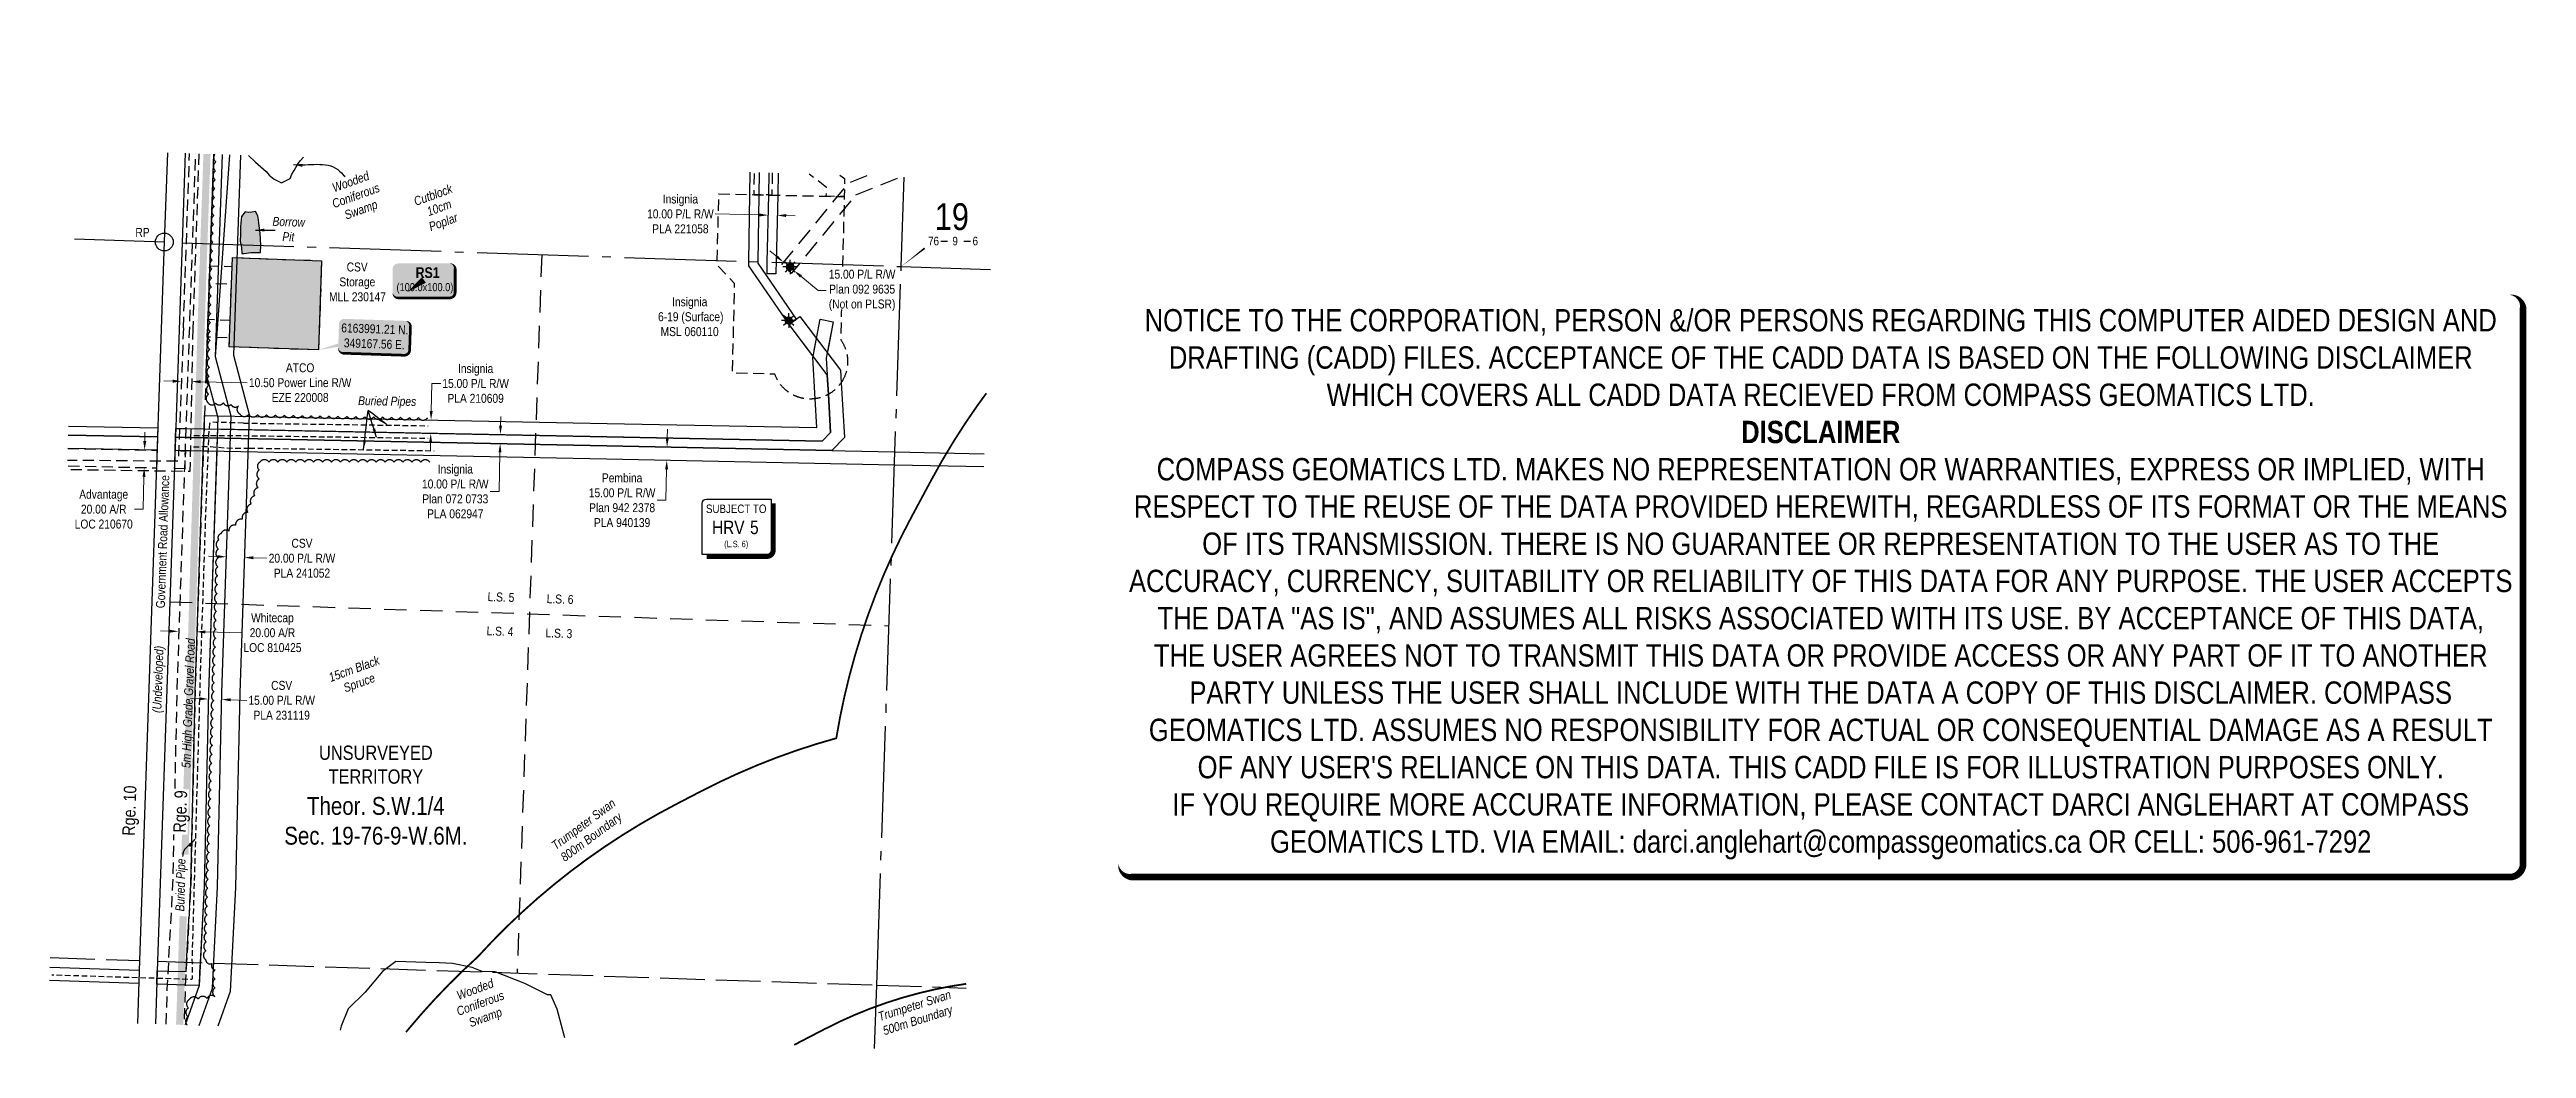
# Model space of a CAD drawing. Extents: x 348867 to 351638, y 6163209 to 6164327.
import ezdxf
from ezdxf.enums import TextEntityAlignment as Align

# ---------------------------------------------------------------- set-up
doc = ezdxf.new("R2010")
doc.units = 0
doc.header["$LTSCALE"] = 5
doc.header["$PDSIZE"] = 0.5
for name, pattern in [('0', [1, 1, 0]), ('DASHDOT2', [12.7, 6.35, -3.175, 0, -3.175]), ('foc-ACCESSROAD', [3.75, 2.5, -1.25]), ('foc-FLOWLINE', [3.75, 2.5, -1.25]), ('foc-LSD', [8, 5, -3]), ('foc-MONUMENT-BDYS', [6, 4, -2]), ('foc-QUARTERLINE', [33, 25, -3, 2, -3]), ('foc-UNSURVEYED', [12.5, 10, -2.5]), ('UG_PIPE', [1.875, 1.25, -0.625])]:
    doc.linetypes.add(name, pattern=pattern)
doc.layers.get('Defpoints').update_dxf_attribs({"color": 9})
for name, color, linetype in [('10', 1, 'Continuous'), ('35', 37, 'Continuous'), ('9', 3, 'Continuous'), ('AS-PIPE-UG', 44, 'UG_PIPE'), ('AS-PIPE-UG-T', 44, 'Continuous'), ('AS-ROADS', 254, 'Continuous'), ('AS-WILDLIFE', 131, 'DASHDOT2'), ('C-RW', 13, 'Continuous'), ('C-SYMBOL', 7, 'Continuous'), ('C-WS', 13, 'foc-ACCESSROAD'), ('CG-NOTES', 7, 'Continuous'), ('CTW', 7, 'Continuous'), ('D-TXT', 6, 'Continuous'), ('DETAIL-T', 7, 'Continuous'), ('F-AR', 190, 'foc-ACCESSROAD'), ('F-EZE', 190, 'foc-FLOWLINE'), ('F-RW', 190, 'Continuous'), ('F-WS', 190, 'foc-ACCESSROAD'), ('F-WS-S', 8, 'Continuous'), ('L-MON-PLAN', 7, 'foc-MONUMENT-BDYS'), ('L-QSEC', 8, 'foc-QUARTERLINE'), ('L-ROAD-T', 7, 'Continuous'), ('L-SEC', 7, 'Continuous'), ('L-SECLBL', 7, 'Continuous'), ('L-SECTION-LSD', 7, 'foc-LSD'), ('L-UNS-T', 3, 'Continuous'), ('L-USEC', 7, 'foc-UNSURVEYED'), ('P-TEMP-BLOCKS', 250, 'Continuous'), ('P-TEMP-H', 41, 'Continuous'), ('P-TEMP_WORKSPACE', 46, 'Continuous'), ('T-BUSH', 110, '0'), ('T-BUSH-T', 110, 'Continuous'), ('T-WATER', 160, 'Continuous'), ('T-WATER-H', 133, 'Continuous'), ('T-WATER-T', 170, 'Continuous'), ('WETLAND', 143, 'Continuous'), ('WETLAND-T', 146, 'Continuous')]:
    doc.layers.add(name, color=color, linetype=linetype)
for name, color, linetype, lineweight in [('C-RW-T', 13, 'Continuous', 9), ('C-WS-T', 13, 'Continuous', 9), ('F-RW-T', 190, 'Continuous', 9), ('F-WS-T', 190, 'Continuous', 9), ('T-TEXT', 48, 'Continuous', 18)]:
    doc.layers.add(name, color=color, linetype=linetype, lineweight=lineweight)
doc.layers.add('DISCLAIMER', color=7, linetype='Continuous', plot=False)
doc.styles.add('100L', font='ARIALN.TTF', dxfattribs={"height": 11})
doc.styles.add('175L', font='ARIALN.TTF', dxfattribs={"height": 20})
doc.styles.add('240', font='ARIALN.TTF', dxfattribs={"height": 30})
doc.styles.add('80', font='ARIALN.TTF', dxfattribs={"height": 10})
doc.styles.add('80CG', font='ARIALN.TTF', dxfattribs={"height": 10})
doc.styles.add('80L', font='ARIALN.TTF', dxfattribs={"height": 10})
doc.styles.add('80LS', font='ARIALNI.TTF', dxfattribs={"height": 10})
doc.styles.add('BOLD', font='ARIALNB.TTF')
doc.styles.add('HRV', font='ARIALN.TTF', dxfattribs={"height": 3})
doc.styles.add('SIMPLEX', font='ARIALN.TTF')
doc.dimstyles.new('Compass 5 000', dxfattribs={"dimscale": 5, "dimtxt": 9, "dimasz": 2, "dimexe": 0.2, "dimexo": 0.0625, "dimgap": 0.5, "dimtad": 0, "dimtih": 1, "dimtoh": 1, "dimzin": 0, "dimdsep": 46, "dimtxsty": '80CG', "dimcen": 0.1, "dimse1": 1, "dimse2": 1, "dimclrd": 256, "dimclrt": 256, "dimaunit": 1, "dimadec": 4, "dimazin": 0, "dimtfac": 0.06, "dimtofl": 0, "dimtmove": 0, "dimatfit": 1, "dimfxl": 0.2, "dimtolj": 1, "dimtzin": 0, "dimlwd": -1, "dimarcsym": 0})

msp = doc.modelspace()

# ---------------------------------------------------------------- texts
at = {"layer": 'AS-WILDLIFE', "char_height": 9.997549999999892, "attachment_point": 5, "style": '240'}
for s, insert, rotation in [('{\\fArial Narrow|b0|i1|c0|p34; Trumpeter Swan\\P800m Boundary}', (349468.5765003671, 6163451.66060771), 36.559689370226735), ('{\\fArial Narrow|b0|i1|c0|p34; Trumpeter Swan\\P500m Boundary}', (349835.8185176831, 6163247.741417156), 17.62778523583376)]:
    msp.add_mtext_dynamic_manual_height_columns(s, width=87.65696352864822, gutter_width=44.9889749999995, heights=[0], dxfattribs=dict(at, insert=insert, rotation=rotation))
at = {"layer": 'C-SYMBOL', "color": 3, "insert": (349231.6968528517, 6163490.924680829), "char_height": 19.99999999999981, "width": 203.2422919508852, "attachment_point": 2, "style": '175L'}
msp.add_mtext('Theor. S.W.1/4 \\PSec. 19-76-9-W.6M.', dxfattribs=at)
at = {"layer": 'C-WS-T', "insert": (349178.8469247164, 6164089.098975561), "char_height": 9.997549999999892, "attachment_point": 1, "style": '80L'}
msp.add_mtext_dynamic_manual_height_columns('\\pi20.16102;CSV\\P\\pi12.06955;Storage\\P\\pi0.47621;MLL 230147', width=63.23593586834853, gutter_width=49.99999999999947, heights=[0], dxfattribs=at)
at = {"layer": 'D-TXT', "color": 3, "style": '80L'}
msp.add_text('Rge. 10', height=13.99656999999985, rotation=88.03479686229872, dxfattribs=at).set_placement((348961.9334031153, 6163447.329154839))
at = {"layer": 'F-WS-T', "insert": (349538.7340086768, 6164050.093894268), "char_height": 9.997549999999892, "attachment_point": 1, "style": '80L'}
msp.add_mtext_dynamic_manual_height_columns('\\pi24.41873;Insignia \\P\\pi5.51477; 6-19 (Surface)\\P\\pi11.59446;MSL 060110', width=86.72040828165979, gutter_width=49.99999999999947, heights=[0], dxfattribs=at)
at = {"layer": 'L-ROAD-T', "style": '80L'}
msp.add_text('Government Road Allowance', height=9.997549999999894, rotation=88.03638962920209, dxfattribs=at).set_placement((348993.1218917422, 6163776.613356687), align=Align.MIDDLE_CENTER)
at = {"layer": 'L-UNS-T', "color": 3, "insert": (349231.6968528517, 6163526.991258519), "char_height": 15.99607999999989, "attachment_point": 5, "style": '80L'}
msp.add_mtext_dynamic_manual_height_columns('UNSURVEYED TERRITORY', width=126.3827803361512, gutter_width=47.48836249999941, heights=[0], dxfattribs=at)
at = {"layer": 'T-BUSH-T', "char_height": 9.997549999999892, "attachment_point": 1, "rotation": 19.99999999999995, "style": '100L'}
for s, width, insert in [('\\pi4.9908;{\\fArial Narrow|b0|i1|c0|p34;10cm\\P\\pi1.27752;Poplar}', 36.10070295566125, (349282.9272713319, 6164148.692606311)), ('\\pi0.89903;{\\fArial Narrow|b0|i1|c0|p34;15cm Black \\P\\pi12.35939;Spruce}', 59.90796560913984, (349176.9840863224, 6163628.654485288))]:
    msp.add_mtext_dynamic_manual_height_columns(s, width=width, gutter_width=54.98652499999928, heights=[0], dxfattribs=dict(at, insert=insert))
at = {"layer": 'T-TEXT', "style": '80LS'}
msp.add_text('(Undeveloped)', height=9.997549999999894, rotation=88.03638962920209, dxfattribs=at).set_placement((348987.83998571, 6163622.554060902), align=Align.MIDDLE_CENTER)
at = {"layer": 'T-TEXT', "char_height": 9.997549999999892, "attachment_point": 1, "style": '100L'}
for s, width, insert, rotation in [('\\pi13.90016;{\\fArial Narrow|b0|i1|c0|p34;Cutblock}', 71.93002630375085, (349259.9942273116, 6164157.020091523), 19.99999999999995), ('\\pi0.44894;{\\fArial Narrow|b0|i1|c0|p34;5m High Grade Gravel Road}', 145.8009685081837, (349014.16806704, 6163523.136782966), 87.95037316614493)]:
    msp.add_mtext_dynamic_manual_height_columns(s, width=width, gutter_width=54.98652499999928, heights=[0], dxfattribs=dict(at, insert=insert, rotation=rotation))
at = {"layer": 'T-WATER-T', "insert": (349115.9536870504, 6164140.240631863), "char_height": 9.997388599999951, "attachment_point": 1, "rotation": 358.10400831776485, "style": '80L'}
msp.add_mtext_dynamic_manual_height_columns('\\pi0.2989;{\\fArial Narrow|b0|i1|c0|p34;Borrow \\P\\pi11.86818;Pit}', width=36.99347479050175, gutter_width=124.9693749999984, heights=[0], dxfattribs=at)
at = {"layer": 'WETLAND-T', "char_height": 9.997369999999968, "attachment_point": 1, "rotation": 19.999999999999982, "style": '80L'}
for insert in [(349175.3089032388, 6164174.678567486), (349314.5469461035, 6163270.765558387)]:
    msp.add_mtext_dynamic_manual_height_columns('\\pi6.83538;{\\fArial Narrow|b0|i1|c0|p34;Wooded \\P\\pi0.56827;Coniferous \\P\\pi9.16423;Swamp}', width=55.45376107380604, gutter_width=49.98684999999981, heights=[0], dxfattribs=dict(at, insert=insert))

# ---------------------------------------------------------------- blocks, each defined once
blk = doc.blocks.new('L-SECLBL')
at = {"layer": '9', "color": 7}
for p, q in [((-5.082139060913505, -27.83004804289613), (-12.28857354467345, -27.83004804289613)), ((20.70431141927111, -27.83004804289613), (13.49787693551116, -27.83004804289613))]:
    blk.add_line(p, q, dxfattribs=at)
at = {"layer": '10', "color": 2, "style": 'SIMPLEX'}
blk.add_attdef('SEC', text='', height=30, dxfattribs=at).set_placement((0, 0), align=Align.MIDDLE)
at = {"layer": '10', "color": 5, "style": '80L'}
blk.add_attdef('TWP', text='', height=9.5, dxfattribs=at).set_placement((-14.43410290347765, -27.36845155570791), align=Align.MIDDLE_RIGHT)
blk.add_attdef('RGE', text='', height=9.5, dxfattribs=at).set_placement((3.622123863462547, -27.36845155570791), align=Align.MIDDLE_CENTER)
blk.add_attdef('MER', text='', height=9.5, dxfattribs=at).set_placement((23.16775162027989, -27.36845155570791), align=Align.MIDDLE_LEFT)
blk = doc.blocks.new('*U715')
h = blk.add_hatch(color=254)
edge = h.paths.add_edge_path()
edge.add_line((-33.99999999999998, -20), (33.99999999999998, -20))
edge.add_arc((33.99999999999999, -13.99999999999999), 6.000000000000007, 269.9999999999999, 359.9999999999999)
edge.add_line((39.99999999999999, -14), (39.99999999999999, 12.5))
edge.add_arc((33.99999999999999, 12.49999999999999), 6.000000000000007, 6.785183320455494e-14, 90.00000000000007)
edge.add_line((33.99999999999998, 18.5), (-33.99999999999998, 18.5))
edge.add_arc((-33.99999999999999, 12.49999999999999), 6.000000000000007, 89.99999999999993, 179.9999999999999)
edge.add_line((-39.99999999999999, 12.5), (-39.99999999999999, -14))
edge.add_arc((-33.99999999999999, -13.99999999999999), 6.000000000000007, 180, 270.0000000000001)
at = {"color": 1, "flags": 128}
blk.add_lwpolyline([(-61.92116175458381, -17.26563493730003, 0, 10, 0), (0, 0, 5, 5, 0)], format="xyseb", dxfattribs=at)
blk.add_lwpolyline([(-33.99999999999998, -20, 3, 3, 0), (33.99999999999998, -20, 3, 3, 0.4142135623730951), (39.99999999999999, -14, 3, 3, 0), (39.99999999999999, 12.5, 3, 0, 0.4142135623730951), (33.99999999999998, 18.5, 0, 0, 0), (-33.99999999999998, 18.5, 0, 0, 0.4142135623730951), (-39.99999999999999, 12.5, 0, 0, 0), (-39.99999999999999, -14, 0, 3, 0.4142135623730951)], format="xyseb", close=True, dxfattribs=at)
at = {"color": 1, "style": '80'}
blk.add_attdef('ENTER_TEXT_001', (-35.98567530695772, -4.996589358799454), '', height=10, dxfattribs=at)
blk = doc.blocks.new('HRV')
blk.add_lwpolyline([(-35.14270137192347, 31.59985570973913), (37.21496793680001, 31.59985570973913), (37.21496793680001, -25.53846631238594, -0.414213562373095), (32.21496793680001, -30.53846631238594), (-40.14270137192347, -30.53846631238594), (-40.14270137192347, 26.59985570973913, -0.414213562373095)], format="xyb", close=True)
at = {"const_width": 5, "flags": 128}
blk.add_lwpolyline([(-35.14270137192347, -33.03846631238594), (32.21496793680001, -33.03846631238594, 0.4142135623730951), (39.71496793680001, -25.53846631238594), (39.71496793680001, 26.59985570973913)], format="xyb", dxfattribs=at)
at = {"style": '80L'}
blk.add_text('SUBJECT TO', height=9.5, dxfattribs=at).set_placement((-2.010251797374167, 13.05875001333334), align=Align.BOTTOM_CENTER)
blk.add_attdef('(N.W.1/4 00)', text='', height=7.125, dxfattribs=at).set_placement((-2.010251797374167, -24.44815512015521), align=Align.BOTTOM_CENTER)
at = {"layer": 'CTW', "color": 3, "style": 'HRV'}
blk.add_text('HRV', height=15, dxfattribs=at).set_placement((-10.87696241986032, -0.1770973496404622), align=Align.MIDDLE_CENTER)
blk.add_attdef('0', text='', height=15, dxfattribs=at).set_placement((18.27821898267075, -0.1770973496404622), align=Align.MIDDLE_CENTER)
blk = doc.blocks.new('*U717')
at = {"true_color": 0xff8aff}
h = blk.add_hatch(color=211, dxfattribs=at)
edge = h.paths.add_edge_path()
edge.add_line((-28.99999999999999, -20), (28.99999999999999, -20))
edge.add_arc((28.99999999999999, -14), 6, 270, 360)
edge.add_line((34.99999999999999, -14), (34.99999999999999, 12.5))
edge.add_arc((28.99999999999999, 12.5), 6, 0, 90)
edge.add_line((28.99999999999999, 18.5), (-28.99999999999999, 18.5))
edge.add_arc((-28.99999999999999, 12.5), 6, 90, 180)
edge.add_line((-34.99999999999999, 12.5), (-34.99999999999999, -14))
edge.add_arc((-28.99999999999999, -14), 6, 180, 270)
at = {"color": 250, "flags": 128}
blk.add_lwpolyline([(-28.99999999999999, -20, 3, 3, 0), (28.99999999999999, -20, 3, 3, 0.414213562373095), (34.99999999999999, -14, 3, 3, 0), (34.99999999999999, 12.5, 3, 0, 0.414213562373095), (28.99999999999999, 18.5, 0, 0, 0), (-28.99999999999999, 18.5, 0, 0, 0.414213562373095), (-34.99999999999999, 12.5, 0, 0, 0), (-34.99999999999999, -14, 0, 3, 0.414213562373095)], format="xyseb", close=True, dxfattribs=at)
at = {"flags": 128}
blk.add_lwpolyline([(-18.92929548437733, -13.90141023683763, 0, 7.5, 0), (-3.398394867633905e-15, 0, 0, 0, 0)], format="xyseb", dxfattribs=at)
at = {"color": 250}
for tag, p, height, style in [('TEMP_AREA_W1_001', (-9.212824010914055, 2.244292974654144), 12, 'BOLD'), ('ENTER_TEXT_001', (-30.65893587994544, -12.47010782646594), 9, '80')]:
    blk.add_attdef(tag, p, '', height=height, dxfattribs=dict(at, style=style))
blk = doc.blocks.new('*D721')
at = {"layer": 'C-RW-T', "transparency": 16777216}
for p, q in [((349054.5558667291, 6163760.009216975), (349044.5616537719, 6163760.34937483)), ((349094.5212285643, 6163758.648976624), (349109.5101891671, 6163758.138820127))]:
    blk.add_line(p, q, dxfattribs=at)
for points in [[(349054.6125597049, 6163761.674919135), (349054.4991737533, 6163758.343514815), (349064.5500796863, 6163759.66905912)], [(349094.5779215401, 6163760.314678784), (349094.4645355885, 6163756.983274464), (349084.5270156071, 6163758.989134478)]]:
    blk.add_solid(points, dxfattribs=at)
at = {"layer": 'Defpoints', "color": 0, "transparency": 16777216}
for p in [(349084.5270156071, 6163758.989134478), (349061.1895725924, 6163660.933654113), (349081.1665085132, 6163660.253729471)]:
    blk.add_point(p, dxfattribs=at)
at = {"layer": 'C-RW-T', "transparency": 16777216, "insert": (349149.049752605, 6163758.138820126), "char_height": 10, "attachment_point": 5, "style": '80CG'}
blk.add_mtext('\\A1;CSV\\P20.00 P/L R/W\\PPLA 241052', dxfattribs=at)
blk = doc.blocks.new('*D722')
at = {"layer": 'C-RW-T', "transparency": 16777216}
for p, q in [((349034.2448167541, 6163600.875675144), (349024.2506557328, 6163601.21735552)), ((349069.2185710067, 6163599.679992438), (349087.2319453086, 6163599.0641512))]:
    blk.add_line(p, q, dxfattribs=at)
for points in [[(349034.3017634834, 6163602.541368647), (349034.1878700248, 6163599.20998164), (349044.2389777756, 6163600.533994768)], [(349069.275517736, 6163601.345685942), (349069.1616242774, 6163598.014298934), (349059.2244099854, 6163600.021672813)]]:
    blk.add_solid(points, dxfattribs=at)
at = {"layer": 'Defpoints', "color": 0, "transparency": 16777216}
for p in [(349045.464199253, 6163636.371758947), (349060.4496314629, 6163635.859436993), (349059.2244099854, 6163600.021672813)]:
    blk.add_point(p, dxfattribs=at)
at = {"layer": 'C-RW-T', "transparency": 16777216, "insert": (349126.3178934668, 6163599.0641512), "char_height": 10, "attachment_point": 5, "style": '80CG'}
blk.add_mtext('\\A1;CSV\\P15.00 P/L R/W\\PPLA 231119', dxfattribs=at)
blk = doc.blocks.new('*D723')
at = {"layer": 'Defpoints', "color": 0, "transparency": 16777216}
for p in [(349014.8150262978, 6163975.621410178), (349026.0284981234, 6163975.389893277), (349025.6250393049, 6163955.848451306)]:
    blk.add_point(p, dxfattribs=at)
at = {"layer": 'F-RW-T', "transparency": 16777216}
for p, q in [((349004.4136981503, 6163956.286387394), (348994.4158288214, 6163956.49280658)), ((349035.6229086339, 6163955.64203212), (349087.8315715876, 6163954.564115481))]:
    blk.add_line(p, q, dxfattribs=at)
for points in [[(349004.448101348, 6163957.952698949), (349004.3792949526, 6163954.620075839), (349014.4115674793, 6163956.079968208)], [(349035.6573118316, 6163957.308343675), (349035.5885054362, 6163953.975720565), (349025.6250393049, 6163955.848451306)]]:
    blk.add_solid(points, dxfattribs=at)
at = {"layer": 'F-RW-T', "transparency": 16777216, "insert": (349146.972090005, 6163954.56411548), "char_height": 10, "attachment_point": 5, "style": '80CG'}
blk.add_mtext('\\A1;ATCO\\P10.50 Power Line R/W\\PEZE 220008', dxfattribs=at)
blk = doc.blocks.new('*D724')
at = {"layer": 'Defpoints', "color": 0, "transparency": 16777216}
for p in [(349674.9388212612, 6164327.48549554), (349684.930195789, 6164327.263254371), (349680.8066114411, 6164141.877820799)]:
    blk.add_point(p, dxfattribs=at)
at = {"layer": 'F-RW-T', "transparency": 16777216}
for p, q in [((349660.8177098184, 6164142.322439993), (349611.5298817703, 6164143.41876408)), ((349690.8041385361, 6164141.655442776), (349700.8016656311, 6164141.433064753))]:
    blk.add_line(p, q, dxfattribs=at)
for points in [[(349660.8547728223, 6164143.988694509), (349660.7806468145, 6164140.656185477), (349670.8152369134, 6164142.100061969)], [(349690.84120154, 6164143.321697292), (349690.7670755322, 6164139.98918826), (349680.8066114411, 6164141.877820799)]]:
    blk.add_solid(points, dxfattribs=at)
at = {"layer": 'F-RW-T', "transparency": 16777216, "insert": (349572.443933612, 6164143.41876408), "char_height": 10, "attachment_point": 5, "style": '80CG'}
blk.add_mtext('\\A1;Insignia\\P10.00 P/L R/W\\PPLA 221058', dxfattribs=at)
blk = doc.blocks.new('*D725')
at = {"layer": 'Defpoints', "color": 0, "transparency": 16777216}
for p in [(349557.2264357652, 6163867.645779708), (349782.334415869, 6163863.025501315), (349782.6380627479, 6163877.819704127)]:
    blk.add_point(p, dxfattribs=at)
at = {"layer": 'F-RW-T', "transparency": 16777216}
for p, q in [((349557.735286632, 6163892.437876864), (349557.9404906199, 6163902.435771209)), ((349557.0212317773, 6163857.647885364), (349556.3093243411, 6163822.962519819)), ((349556.3093243411, 6163822.962519819), (349546.3093243411, 6163822.962519819))]:
    blk.add_line(p, q, dxfattribs=at)
for points in [[(349556.0689709079, 6163892.472077529), (349559.4016023561, 6163892.4036762), (349557.5300826442, 6163882.439982519)], [(349555.3549160532, 6163857.682086029), (349558.6875475014, 6163857.6136847), (349557.2264357652, 6163867.645779708)]]:
    blk.add_solid(points, dxfattribs=at)
at = {"layer": 'F-RW-T', "transparency": 16777216, "insert": (349507.2233761819, 6163822.962519819), "char_height": 10, "attachment_point": 5, "style": '80CG'}
blk.add_mtext('\\A1;Pembina\\P15.00 P/L R/W \\PPlan 942 2378\\PPLA 940139', dxfattribs=at)
blk = doc.blocks.new('*D726')
at = {"layer": 'Defpoints', "color": 0, "transparency": 16777216}
for p in [(348972.4725693073, 6163859.225744796), (348977.7279556954, 6163859.112531993), (348978.1586023108, 6163879.103330696)]:
    blk.add_point(p, dxfattribs=at)
at = {"layer": 'F-RW-T', "transparency": 16777216}
for p, q in [((348973.1185883707, 6163889.214223966), (348973.3339608187, 6163899.211904433)), ((348972.2571968593, 6163849.22806433), (348971.4762502311, 6163812.976190326)), ((348971.4762502311, 6163812.976190326), (348961.4762502311, 6163812.976190327))]:
    blk.add_line(p, q, dxfattribs=at)
for points in [[(348971.452308293, 6163889.250119374), (348974.7848684484, 6163889.178328558), (348972.9032159227, 6163879.216543499)], [(348970.5909167816, 6163849.263959738), (348973.923476937, 6163849.192168922), (348972.4725693073, 6163859.225744796)]]:
    blk.add_solid(points, dxfattribs=at)
at = {"layer": 'F-RW-T', "transparency": 16777216, "insert": (348927.1856636013, 6163812.976190325), "char_height": 10, "attachment_point": 5, "style": '80CG'}
blk.add_mtext('\\A1;Advantage\\P20.00 A/R\\PLOC 210670', dxfattribs=at)
blk = doc.blocks.new('*D727')
at = {"layer": 'Defpoints', "color": 0, "transparency": 16777216}
for p in [(349370.7947466951, 6163886.552671195), (349555.1920331032, 6163892.725019583), (349554.9783109868, 6163882.646809039)]:
    blk.add_point(p, dxfattribs=at)
at = {"layer": 'F-RW-T', "transparency": 16777216}
for p, q in [((349371.2204846999, 6163906.62863395), (349371.4325005882, 6163916.626386161)), ((349370.5827308067, 6163876.554918984), (349369.655384119, 6163832.82526048)), ((349369.655384119, 6163832.82526048), (349359.655384119, 6163832.82526048))]:
    blk.add_line(p, q, dxfattribs=at)
for points in [[(349368.9164387716, 6163876.590254965), (349372.2490228417, 6163876.519583003), (349370.7947466951, 6163886.552671195)], [(349369.5541926648, 6163906.663969931), (349372.886776735, 6163906.593297969), (349371.0084688115, 6163896.63088174)]]:
    blk.add_solid(points, dxfattribs=at)
at = {"layer": 'F-RW-T', "transparency": 16777216, "insert": (349320.5694359612, 6163832.825260479), "char_height": 10, "attachment_point": 5, "style": '80CG'}
blk.add_mtext('\\A1;Insignia\\P10.00 P/L R/W\\PPlan 072 0733 \\PPLA 062947', dxfattribs=at)
blk = doc.blocks.new('*D728')
at = {"layer": 'Defpoints', "color": 0, "transparency": 16777216}
for p in [(349030.8505203006, 6163675.826745337), (349008.7984275287, 6163581.939954966), (349028.7891657912, 6163581.503076302)]:
    blk.add_point(p, dxfattribs=at)
at = {"layer": 'F-RW-T', "transparency": 16777216}
for p, q in [((349000.8621691813, 6163676.482112367), (348990.8645563246, 6163676.700600733)), ((349040.8481331574, 6163675.608256971), (349081.6610288926, 6163674.716329764))]:
    blk.add_line(p, q, dxfattribs=at)
for points in [[(349000.898583909, 6163678.148381176), (349000.8257544537, 6163674.815843557), (349010.8597820381, 6163676.263624)], [(349040.884547885, 6163677.27452578), (349040.8117184297, 6163673.941988161), (349030.8505203006, 6163675.826745337)]]:
    blk.add_solid(points, dxfattribs=at)
at = {"layer": 'F-RW-T', "transparency": 16777216, "insert": (349115.9959538585, 6163674.716329763), "char_height": 10, "attachment_point": 5, "style": '80CG'}
blk.add_mtext('\\A1;Whitecap\\P20.00 A/R\\PLOC 810425', dxfattribs=at)
blk = doc.blocks.new('*D729')
at = {"layer": 'Defpoints', "color": 0, "transparency": 16777216}
for p in [(349293.4479910826, 6163912.893221749), (349316.3032354773, 6163897.444353641), (349316.5979597952, 6163912.438177126)]:
    blk.add_point(p, dxfattribs=at)
at = {"layer": 'F-RW-T', "transparency": 16777216}
for p, q in [((349293.6445169373, 6163922.891290441), (349294.2497039437, 6163953.679612269)), ((349294.2497039437, 6163953.679612269), (349304.2497039437, 6163953.679612269)), ((349292.9567409101, 6163887.90132957), (349292.7602150554, 6163877.903260878))]:
    blk.add_line(p, q, dxfattribs=at)
for points in [[(349291.9781721552, 6163922.92404475), (349295.3108617195, 6163922.858536132), (349293.4479910826, 6163912.893221749)], [(349291.290396128, 6163887.934083879), (349294.6230856922, 6163887.868575261), (349293.1532667648, 6163897.899398264)]]:
    blk.add_solid(points, dxfattribs=at)
at = {"layer": 'F-RW-T', "transparency": 16777216, "insert": (349343.3356521009, 6163953.67961227), "char_height": 10, "attachment_point": 5, "style": '80CG'}
blk.add_mtext('\\A1;Insignia\\P15.00 P/L R/W\\PPLA 210609', dxfattribs=at)
blk = doc.blocks.new('*D730')
at = {"layer": 'Defpoints', "color": 0, "transparency": 16777216}
for p in [(349712.4900955176, 6164119.556387335), (349724.1068582688, 6164110.075610414), (349699.5415098951, 6164079.975775097)]:
    blk.add_point(p, dxfattribs=at)
at = {"layer": 'F-RW-T', "transparency": 16777216}
for p, q in [((349680.1773855011, 6164095.779398494), (349672.4300238588, 6164102.102244972)), ((349707.2888715374, 6164073.652928619), (349726.6645943974, 6164057.839839377)), ((349726.6645943974, 6164057.839839377), (349736.6645943974, 6164057.839839377))]:
    blk.add_line(p, q, dxfattribs=at)
for points in [[(349681.2311932477, 6164097.070625436), (349679.1235777545, 6164094.488171553), (349687.9247471434, 6164089.456552017)], [(349708.342679284, 6164074.944155559), (349706.2350637908, 6164072.361701678), (349699.5415098951, 6164079.975775097)]]:
    blk.add_solid(points, dxfattribs=at)
at = {"layer": 'F-RW-T', "transparency": 16777216, "insert": (349775.750542555, 6164057.839839377), "char_height": 10, "attachment_point": 5, "style": '80CG', "bg_fill": 3, "box_fill_scale": 1.1, "bg_fill_color": 256, "bg_fill_true_color": 13158600, "bg_fill_transparency": 0}
blk.add_mtext('\\A1;15.00 P/L R/W \\PPlan 092 9635\\P(Not on PLSR)', dxfattribs=at)
blk = doc.blocks.new('GAS')
h = blk.add_hatch(color=255)
h.dxf.hatch_style = 1
edge = h.paths.add_edge_path()
edge.add_arc((0, 0), 0.9, 0, 360)
for p, q in [((-0.8077887898725749, 0), (-1.615577579628734, 0)), ((-0.5711929310346023, 0.5711929297831376), (-1.142385862069204, 1.142385861385264)), ((0, 0.8077887887338874), (0, 1.615577579286764)), ((0.5711929310309642, 0.5711929297831376), (1.142385862065566, 1.142385861385264)), ((1.615577579625096, 0), (0.8077887898689368, 0)), ((-0.5711929310346023, -0.5711929316021271), (-1.142385862069204, -1.142385863204253)), ((0, -0.8077887905528768), (0, -1.615577581105753)), ((1.142385862065566, -1.142385863204253), (0.5711929310309642, -0.5711929316021271))]:
    blk.add_line(p, q)
blk.add_circle((0, 0), 0.8000000000000003)
blk = doc.blocks.new('RP')
at = {"layer": '35', "color": 3}
blk.add_circle((0, 0), 10, dxfattribs=at)
at = {"layer": '35', "color": 3, "style": '80'}
blk.add_attdef('RP_001', (-32.36089367917796, 5.754369554757101), '', height=10, dxfattribs=at)
blk = doc.blocks.new('Disclaimer_Legal')
at = {"layer": 'DISCLAIMER', "color": 254, "flags": 128}
blk.add_lwpolyline([(-3612.859355113964, -1104.601793492536, 37.5, 37.5, 0), (4096.10254652852, -1104.601793492536, 37.5, 37.5, 0.414213562373095), (4171.10254652852, -1029.601793492536, 37.5, 37.5, 0), (4171.10254652852, 2078.694150954953, 37.5, 0, 0.414213562373095), (4096.10254652852, 2153.694150954953, 0, 0, 0), (-3612.859355113964, 2153.694150954953, 0, 0, 0.414213562373095), (-3687.859355113964, 2078.694150954953, 0, 0, 0), (-3687.859355113964, -1029.601793492536, 0, 37.5, 0.414213562373095)], format="xyseb", close=True, dxfattribs=at)
at = {"layer": 'DISCLAIMER', "color": 254, "insert": (241.6215957072782, 533.9211787312088), "char_height": 125, "width": 7717.567617301413, "attachment_point": 5, "style": '80'}
blk.add_mtext('NOTICE TO THE CORPORATION, PERSON &/OR PERSONS REGARDING THIS COMPUTER AIDED DESIGN AND DRAFTING (CADD) FILES. ACCEPTANCE OF THE CADD DATA IS BASED ON THE FOLLOWING DISCLAIMER WHICH COVERS ALL CADD DATA RECIEVED FROM COMPASS GEOMATICS LTD.\\P{\\fArial Narrow|b1|i0|c0|p34;DISCLAIMER}\\PCOMPASS GEOMATICS LTD. MAKES NO REPRESENTATION OR WARRANTIES, EXPRESS OR IMPLIED, WITH RESPECT TO THE REUSE OF THE DATA PROVIDED HEREWITH, REGARDLESS OF ITS FORMAT OR THE MEANS OF ITS TRANSMISSION. THERE IS NO GUARANTEE OR REPRESENTATION TO THE USER AS TO THE ACCURACY, CURRENCY, SUITABILITY OR RELIABILITY OF THIS DATA FOR ANY PURPOSE. THE USER ACCEPTS THE DATA "AS IS", AND ASSUMES ALL RISKS ASSOCIATED WITH ITS USE. BY ACCEPTANCE OF THIS DATA, THE USER AGREES NOT TO TRANSMIT THIS DATA OR PROVIDE ACCESS OR ANY PART OF IT TO ANOTHER PARTY UNLESS THE USER SHALL INCLUDE WITH THE DATA A COPY OF THIS DISCLAIMER. COMPASS GEOMATICS LTD. ASSUMES NO RESPONSIBILITY FOR ACTUAL OR CONSEQUENTIAL DAMAGE AS A RESULT OF ANY USER\'S RELIANCE ON THIS DATA. THIS CADD FILE IS FOR ILLUSTRATION PURPOSES ONLY.\\PIF YOU REQUIRE MORE ACCURATE INFORMATION, PLEASE CONTACT DARCI ANGLEHART AT COMPASS GEOMATICS LTD. VIA EMAIL: darci.anglehart@compassgeomatics.ca OR CELL: 506-961-7292', dxfattribs=at)

# ---------------------------------------------------------------- dimensions: what is measured, and where the dimension line sits
at = {"layer": 'C-RW-T'}
for base, p1, p2, angle, text, picture, middle in [((349084.5270156071, 6163758.989134478), (349061.1895725924, 6163660.933654114), (349081.1665085132, 6163660.253729472), 358.0506630119107, 'CSV\\P20.00 P/L R/W\\PPLA 241052', '*D721', (349149.049752605, 6163758.138820126)), ((349059.2244099854, 6163600.021672813), (349045.464199253, 6163636.371758947), (349060.4496314628, 6163635.859436993), 358.04193453416593, 'CSV\\P15.00 P/L R/W\\PPLA 231119', '*D722', (349126.3178934668, 6163599.0641512))]:
    dim = msp.add_linear_dim(base=base, p1=p1, p2=p2, angle=angle, text=text, dimstyle='Compass 5 000', dxfattribs=at)
    dim.commit()
    dim.dimension.update_dxf_attribs({"geometry": picture, "text_midpoint": middle, "dimtype": 161})
at = {"layer": 'F-RW-T'}
for base, p1, p2, angle, text, picture, middle in [((349680.8066114411, 6164141.877820799), (349674.9388212612, 6164327.485495541), (349684.930195789, 6164327.263254371), 358.72576273882544, 'Insignia\\P10.00 P/L R/W\\PPLA 221058', '*D724', (349572.443933612, 6164143.41876408)), ((348972.4725693073, 6163859.225744796), (348978.1586023108, 6163879.103330695), (348977.7279556954, 6163859.112531992), 268.7659113520196, 'Advantage\\P20.00 A/R\\PLOC 210670', '*D726', (348927.1856636013, 6163812.976190325)), ((349557.2264357652, 6163867.645779708), (349782.6380627479, 6163877.819704127), (349782.3344158689, 6163863.025501315), 268.82418522584686, 'Pembina\\P15.00 P/L R/W \\PPlan 942 2378\\PPLA 940139', '*D725', (349507.2233761819, 6163822.962519819)), ((349030.8505203006, 6163675.826745337), (349008.7984275287, 6163581.939954965), (349028.7891657912, 6163581.503076302), 358.74805425345215, 'Whitecap\\P20.00 A/R\\PLOC 810425', '*D728', (349115.9959538585, 6163674.716329763))]:
    dim = msp.add_linear_dim(base=base, p1=p1, p2=p2, angle=angle, text=text, dimstyle='Compass 5 000', dxfattribs=at)
    dim.commit()
    dim.dimension.update_dxf_attribs({"geometry": picture, "text_midpoint": middle, "dimtype": 161})

# ---------------------------------------------------------------- hatches: boundary and pattern name
at = {"layer": 'P-TEMP-H'}
h = msp.add_hatch(color=256, dxfattribs=at)
h.dxf.hatch_style = 1
h.paths.add_polyline_path([(349070.0869840172, 6164064.640016925), (349070.7849581935, 6164084.622931027), (349071.1339452824, 6164094.614388079), (349171.0485157985, 6164091.124517198), (349167.5586449181, 6163991.209946681), (349067.6440744008, 6163994.699817562), (349067.9930614897, 6164004.691274613), (349068.6910356656, 6164024.674188717)])
at = {"layer": 'T-WATER-H'}
h = msp.add_hatch(color=256, dxfattribs=at)
h.dxf.hatch_style = 1
h.paths.add_polyline_path([(349085.6300000009, 6164145.96), (349081.4790000009, 6164140.714), (349080.172, 6164129.356), (349080.2320000009, 6164120.979), (349079.795, 6164112.966), (349081.4370000008, 6164105.801), (349081.7880000009, 6164099.244), (349084.4450000009, 6164099.283), (349091.7160000009, 6164100.386), (349102.7640000009, 6164100.307000012), (349102.86, 6164108.673), (349102.1880000009, 6164122.095999998), (349100.7120000009, 6164133.172), (349100.3310000009, 6164136.986), (349099.7760000009, 6164141.385999998), (349096.9380000009, 6164146.205999998), (349092.782, 6164145.452), (349088.6960000009, 6164145.012)])

# ---------------------------------------------------------------- linework, layer by layer
at = {"layer": 'AS-PIPE-UG', "flags": 128}
for points in [[(349083.4870000009, 6163909.334999991), (349053.022, 6163910.203), (349048.0800000007, 6163910.265), (349046.0980000016, 6163909.401), (349045.512, 6163907.994), (349045.0840000015, 6163904.277), (349044.5340000009, 6163896.411), (349042.1370000016, 6163837.931), (349035.592, 6163643.129), (349025.946, 6163310.60099999), (349026.191, 6163291.137), (349026.0290000009, 6163287.754), (349025.9410000016, 6163286.474), (349021.45, 6163286.790999989), (348869.0944931261, 6163291.546798361)], [(349028.0510000014, 6163895.518), (349037.1770000016, 6163895.463), (349070.6400000016, 6163895.364), (349083.5770000009, 6163895.348000014)], [(349083.4870000009, 6163909.334999991), (349290.159423396, 6163906.437740017)], [(349083.5770000009, 6163895.348000014), (349290.249423396, 6163892.450740021)], [(349027.6340000009, 6163882.885), (349046.493, 6163883.148999991), (349065.3310000009, 6163881.514999988), (349090.1530000016, 6163881.355)], [(349090.1530000016, 6163881.355), (349296.8254233965, 6163878.457740021)]]:
    msp.add_lwpolyline(points, dxfattribs=at)
at = {"layer": 'AS-ROADS', "const_width": 7.998039999999924, "flags": 128}
msp.add_lwpolyline([(349042.7511282847, 6164210.508109315), (349038.09, 6164077.297), (349032.3170000009, 6163892.31), (349013.8840000016, 6163286.375999991), (349012.1291817657, 6163235.957686962)], dxfattribs=at)
at = {"layer": 'AS-WILDLIFE', "const_width": 1.999999999999992, "flags": 128}
msp.add_lwpolyline([(349892.2226783602, 6163281.760607437), (349875.9455477708, 6163279.22137263), (349857.4113689575, 6163275.599553213), (349839.0291625188, 6163271.272105419), (349820.8257545715, 6163266.245203812), (349802.8278338369, 6163260.526319321), (349785.0615634143, 6163254.123807767), (349767.5530833362, 6163247.046824515), (349750.3277879931, 6163239.306103575), (349733.4108690093, 6163230.912473164), (349706.4378326321, 6163216.92649051), (349699.9177562119, 6163213.411912538)], dxfattribs=at)
at = {"layer": 'C-RW', "flags": 128}
msp.add_lwpolyline([(349080.1442363354, 6164209.266360709), (349072.3360649076, 6163985.306783215), (349089.9909774773, 6163919.037736969), (349079.3565492408, 6163607.537507279), (349074.5782100852, 6163389.450910181), (349068.6116251194, 6163273.09725603), (349054.9717164654, 6163234.496133051)], dxfattribs=at)
at = {"layer": 'C-WS', "flags": 128}
msp.add_lwpolyline([(349167.5586449181, 6163991.209946681), (349067.6440744008, 6163994.699817562), (349067.9930614897, 6164004.691274613), (349043.0144188614, 6164005.563742334), (349043.7123930377, 6164025.546656439), (349068.6910356656, 6164024.674188717), (349070.0869840172, 6164064.640016925), (349045.1083413888, 6164065.512484645), (349045.8063155652, 6164085.495398748), (349070.7849581935, 6164084.622931027), (349071.1339452824, 6164094.614388079), (349171.0485157985, 6164091.124517198)], close=True, dxfattribs=at)
at = {"layer": 'F-AR', "flags": 128}
for points in [[(349675.2333184546, 6164189.504669935), (349674.8370920878, 6164164.590451807), (349671.3114185238, 6164164.667891699), (349660.1044966442, 6164164.914574021), (349654.8464675089, 6164165.030656266), (349655.2461746699, 6164190.168402082)], [(349750.908711631, 6164186.99164497), (349756.1957374359, 6164182.94687093), (349755.754358925, 6164162.808158138), (349735.6961840059, 6164163.249512733), (349735.9786846125, 6164173.232300797), (349716.4985380329, 6164188.134336427)], [(348886.9996410743, 6163880.957080336), (348986.9621025836, 6163878.924308409), (348986.2760394733, 6163858.928387105), (348886.3180157376, 6163861.081706999)]]:
    msp.add_lwpolyline(points, dxfattribs=at)
msp.add_lwpolyline([(349017.8637329091, 6163858.319879152), (349006.3861718872, 6163858.542279062), (349007.0722148597, 6163878.528783288), (349018.5620038951, 6163878.308865335), (349017.8637329091, 6163858.319879152)], close=True, dxfattribs=at)
at = {"layer": 'F-EZE', "flags": 128}
for points in [[(349016.3634240883, 6164015.88272085), (349019.6945848406, 6164111.243439117), (349023.1846947736, 6164211.157870536)], [(349033.6789065675, 6164210.809379235), (349030.1886135962, 6164110.894020607), (349026.8569249244, 6164015.514567756)], [(349026.8569249244, 6164015.514567756), (349023.5446918862, 6163855.087270434), (348886.1825872274, 6163857.132774888)], [(349016.3634240883, 6164015.88272085), (349010.6214818268, 6163866.581215385), (348886.5444690418, 6163867.684812412)]]:
    msp.add_lwpolyline(points, dxfattribs=at)
at = {"layer": 'F-RW', "flags": 128}
for points in [[(349660.4727703963, 6164189.994837533), (349660.1044966442, 6164164.914574021), (349658.9910530421, 6164090.001810991), (349658.9662920116, 6164088.323270966), (349702.13136913, 6164025.677268309), (349694.1483172418, 6164019.639308312), (349648.9185731426, 6164085.238047035), (349648.9936718296, 6164090.333342211), (349650.1046556343, 6164165.13330162), (349650.4747345995, 6164190.326851844)], [(349681.8639824102, 6164189.284479151), (349681.3132228814, 6164164.446941344), (349679.6470552695, 6164089.316785942), (349679.4166293187, 6164078.910379896), (349679.3595127041, 6164076.349832293), (349669.3622539638, 6164076.578534326), (349669.6512594977, 6164089.648215413), (349671.3114185238, 6164164.667891699), (349671.867245828, 6164189.616450319)], [(349715.5410386597, 6163991.352835167), (349694.1483172418, 6164019.639308312), (349702.1310292277, 6164025.677279978), (349706.1133502602, 6164028.689419096), (349724.6635530019, 6164004.160546089), (349734.8622755369, 6163990.674970638)], [(349722.1430271997, 6163991.121211623), (349724.6635530019, 6164004.160546089), (349728.8075483908, 6164025.598365101), (349743.530830723, 6164022.751876799), (349737.3137853913, 6163990.588962083)]]:
    msp.add_lwpolyline(points, dxfattribs=at)
at = {"layer": 'F-RW'}
msp.add_lwpolyline([(348998.5742663826, 6163281.131919798), (348986.5904004012, 6163281.527744471), (348987.1046891469, 6163296.514814457), (348999.388443385, 6163296.109436951), (349019.3756772901, 6163295.448980979), (349019.951790711, 6163306.043129879), (349024.6631798758, 6163392.705793647), (349029.386804232, 6163608.849876837), (349037.7691508353, 6163854.657508464), (349038.5660796615, 6163877.907830052), (349039.0834950815, 6163892.895603844), (349039.4316639687, 6163902.885572097), (349039.9514408258, 6163917.87106103), (349054.9474346459, 6163917.581279715), (349490.5480361469, 6163909.018948035), (349724.8990168232, 6163904.325583945), (349725.186453751, 6163904.625539036), (349723.2218891605, 6163936.660257233), (349720.5597247285, 6163982.931911665), (349720.8343664496, 6163984.353234874), (349724.6635530003, 6164004.160546089), (349728.8075483908, 6164025.598365122), (349743.530830723, 6164022.751876825), (349736.8276452757, 6163988.075762101), (349735.6419184646, 6163981.941383729), (349736.7243761596, 6163963.368093163), (349738.1345227392, 6163941.624408173), (349740.5495535924, 6163898.976690562), (349731.1687258404, 6163889.200171839), (349490.2451350885, 6163894.025918717), (349054.4426232406, 6163902.59076722), (349054.1062308841, 6163892.599190912), (349053.6512420287, 6163879.088118873), (349053.6006472247, 6163877.610909358), (349044.3755103479, 6163608.379051234), (349039.6095338922, 6163390.784342741), (349034.9434647606, 6163305.54437401), (349034.3638546913, 6163294.95305036), (349033.926696812, 6163279.964021913), (349018.5615618928, 6163280.471261108), (348998.5742663826, 6163281.131919798)], close=True, dxfattribs=at)
for points in [[(348887.5128528669, 6163895.92171768), (348987.4764656948, 6163893.912190428), (348986.9621025836, 6163878.924308409), (348886.9998108739, 6163880.962031491)], [(348887.8548004818, 6163905.892498015), (348987.8194479033, 6163903.902940725), (348987.4764656948, 6163893.912190428), (348887.5128528669, 6163895.92171768)], [(349911.9615074192, 6163860.364970215), (349811.9716310476, 6163862.417205758), (349489.7315564571, 6163869.031093253), (349043.2817464689, 6163877.814756655), (349038.5547491584, 6163877.908221209), (349023.2786962101, 6163878.209323877), (349018.5617793491, 6163878.302361845), (349007.0722148597, 6163878.528783288), (349007.5860592798, 6163893.516782268), (349019.0853852374, 6163893.290023146), (349023.7611252581, 6163893.197505036), (349039.0782830653, 6163892.895783762), (349042.5317006957, 6163892.827652724), (349043.763770501, 6163892.803050706), (349490.0413086431, 6163884.023886201), (349741.8598207419, 6163878.683733292), (349742.3945266362, 6163878.672572327), (349756.8264489642, 6163878.367019874), (349812.4757316933, 6163877.187018924), (349912.4630476458, 6163875.066620584)], [(348867.0879015919, 6163300.354754562), (348967.0040309788, 6163297.179535226), (348966.4897589931, 6163282.191662135), (348866.5747043698, 6163285.390542069)]]:
    msp.add_lwpolyline(points, dxfattribs=at)
at = {"layer": 'F-WS', "flags": 128}
msp.add_lwpolyline([(349756.2965099373, 6163961.923835393), (349756.0061285124, 6163961.252440538), (349755.7045629228, 6163960.587340126), (349755.3917341038, 6163959.926232955), (349755.067338307, 6163959.271834111), (349754.7308569986, 6163958.622258109), (349754.3836412865, 6163957.978860957), (349754.0253152337, 6163957.342256605), (349753.6553208448, 6163956.711061816), (349753.2754658748, 6163956.086717061), (349752.8839581053, 6163955.46988498), (349752.5837485121, 6163955.010992976), (349752.2650495898, 6163954.545523916), (349751.8594674817, 6163953.95652255), (349751.4314167937, 6163953.363985818), (349750.992623152, 6163952.779030672), (349750.5439328896, 6163952.201527858), (349750.0853975695, 6163951.632978202), (349749.6168626407, 6163951.072184918), (349749.1389375056, 6163950.518726406), (349748.6510540061, 6163949.974224911), (349748.1536979448, 6163949.437962607), (349747.6473140055, 6163948.911326577), (349747.1319107132, 6163948.392914128), (349746.6074022579, 6163947.883529587), (349746.0742916401, 6163947.382955346), (349745.5321806453, 6163946.892807816), (349744.9822314556, 6163946.412245745), (349744.4228372047, 6163945.940723258), (349743.8567910003, 6163945.47864528), (349743.2818010785, 6163945.026992094), (349742.6989729596, 6163944.584924337), (349742.108892151, 6163944.154625701), (349741.5108958754, 6163943.733314126), (349740.9064416769, 6163943.322141598), (349740.4484695937, 6163943.02093345), (349740.140972489, 6163942.823742474), (349739.8312025688, 6163942.62973497), (349739.520227549, 6163942.436970958), (349739.2073368189, 6163942.247878992), (349738.8933595258, 6163942.061829557), (349738.5769617366, 6163941.877966942), (349738.2594739535, 6163941.697046803), (349737.9996504675, 6163941.548604435), (349737.6199751577, 6163941.343876651), (349737.2974302233, 6163941.170943796), (349736.9737420765, 6163941.001055431), (349736.6487013024, 6163940.834719595), (349736.3220331552, 6163940.67054332), (349735.993765145, 6163940.509327044), (349735.6648637912, 6163940.351137746), (349735.3336192275, 6163940.19573364), (349735.001603944, 6163940.042659985), (349734.668515853, 6163939.893029094), (349734.3334914335, 6163939.746469935), (349733.9972928602, 6163939.602054765), (349733.6600283562, 6163939.461282456), (349733.3216738623, 6163939.32345263), (349732.9821692777, 6163939.188467181), (349732.6415214938, 6163939.056526206), (349732.2993802747, 6163938.927341236), (349731.9560992881, 6163938.801300783), (349731.6121179889, 6163938.677989109), (349731.2670467046, 6163938.557619883), (349730.9203996288, 6163938.440911076), (349730.5735089013, 6163938.327015477), (349730.2254749691, 6163938.21616436), (349729.8758909591, 6163938.108071189), (349729.5259603048, 6163938.003095303), (349729.1745928792, 6163937.900873478), (349728.8228960044, 6163937.802269203), (349728.4701091445, 6163937.706607391), (349728.1165722038, 6163937.613876417), (349727.7619659132, 6163937.524688238), (349727.4069820379, 6163937.437716858), (349727.0513854614, 6163937.354372748), (349726.694666316, 6163937.274673474), (349726.3371661524, 6163937.197004511), (349725.9794326558, 6163937.122448929), (349725.6208804862, 6163937.052128757), (349725.2613241346, 6163936.983946739), (349724.902291549, 6163936.919453132), (349724.5417088974, 6163936.857717487), (349724.1808603379, 6163936.799797514), (349723.8196548325, 6163936.744694714), (349723.4577524687, 6163936.692420698), (349723.0955532519, 6163936.643061898), (349722.7330211649, 6163936.59722063), (349722.3698798217, 6163936.555106695), (349722.0067815355, 6163936.515896306), (349721.6429864001, 6163936.479514724), (349721.278554508, 6163936.446060056), (349720.914526211, 6163936.416097571), (349720.5502852291, 6163936.389848814), (349720.1852666744, 6163936.365730423), (349719.8203719063, 6163936.345214007), (349719.4552644541, 6163936.328411321), (349719.0898532741, 6163936.314323749), (349718.7244560185, 6163936.303942097), (349718.3591841859, 6163936.295559646), (349717.9936464546, 6163936.290992881), (349717.6282256376, 6163936.289827993), (349717.2624513264, 6163936.29158031), (349716.8973141091, 6163936.297017119), (349716.5317598701, 6163936.305172946), (349716.1663654438, 6163936.316328478), (349715.8014312857, 6163936.330974244), (349715.4359445359, 6163936.349345429), (349715.0716871051, 6163936.370479216), (349714.7062830635, 6163936.394557458), (349714.3422250851, 6163936.421494451), (349713.9778909013, 6163936.451946999), (349713.6140204268, 6163936.485989847), (349713.2503063328, 6163936.522932352), (349712.8871417423, 6163936.562660805), (349712.5240477378, 6163936.606093273), (349712.1615032394, 6163936.652311699), (349711.7994224513, 6163936.702120409), (349711.4374413968, 6163936.754830758), (349711.0764664994, 6163936.810411524), (349710.7155553159, 6163936.869496175), (349710.3555335536, 6163936.931355102), (349709.9956424735, 6163936.997016138), (349709.6366940228, 6163937.065349425), (349709.2781852236, 6163937.136572668), (349708.9202534409, 6163937.211382313), (349708.5632711755, 6163937.289064344), (349708.2072058376, 6163937.370321091), (349707.85118359, 6163937.454481387), (349707.49647647, 6163937.540599958), (349707.141920672, 6163937.631120943), (349706.7887075108, 6163937.72440062), (349706.4359374393, 6163937.8206703), (349706.0846473842, 6163937.920395162), (349705.7333437708, 6163938.023025516), (349705.3837827979, 6163938.128501002), (349705.034321571, 6163938.236878077), (349704.6866201754, 6163938.348600577), (349704.3394185315, 6163938.463311084), (349703.9931063163, 6163938.580795879), (349703.6481401853, 6163938.701139434), (349703.3044909975, 6163938.825144133), (349702.9617638181, 6163938.951220794), (349702.6195210062, 6163939.081488051), (349702.279110071, 6163939.21389619), (349701.9395027792, 6163939.349882923), (349701.6016741529, 6163939.488112542), (349701.2642989461, 6163939.629632272), (349700.9287058391, 6163939.773494915), (349700.5940468795, 6163939.92143254), (349700.2610567227, 6163940.071716975), (349699.929405778, 6163940.224660066), (349699.5983043645, 6163940.380389101), (349699.2697095818, 6163940.539738391), (349698.9415870444, 6163940.701275269), (349698.6152844407, 6163940.866255638), (349698.2905836806, 6163941.033284623), (349697.9668358874, 6163941.203286036), (349697.6448513877, 6163941.376732898), (349697.3245889004, 6163941.552424557), (349697.0056330594, 6163941.731477189), (349696.6883391418, 6163941.912676504), (349696.3724754886, 6163942.097533084), (349696.0586600053, 6163942.284222553), (349695.7461974956, 6163942.473970881), (349695.4353934817, 6163942.665765841), (349695.1264128523, 6163942.861104351), (349694.8190340626, 6163943.058491467), (349694.5130820934, 6163943.259435752), (349694.2095851828, 6163943.462499463), (349693.9074309301, 6163943.668321879), (349693.6074124556, 6163943.876875721), (349693.3086061439, 6163944.087691893), (349693.0120489191, 6163944.301235602), (349692.7175777005, 6163944.517712799), (349692.424364978, 6163944.736150203), (349692.1337412496, 6163944.957303467), (349691.7010146003, 6163945.294933445), (349691.130774056, 6163945.752188119), (349690.5691161025, 6163946.219866299), (349690.0154295117, 6163946.696686754), (349689.4698156519, 6163947.183948238), (349688.9331688119, 6163947.679616556), (349688.4053036608, 6163948.184900147), (349687.88583395, 6163948.700112805), (349687.3757243815, 6163949.223618604), (349686.8748256378, 6163949.756023708), (349686.3832338282, 6163950.296823926), (349685.9015652307, 6163950.845797761), (349685.4288345198, 6163951.403980816), (349684.9661403255, 6163951.970333544), (349684.5135186659, 6163952.544253712), (349684.0712768733, 6163953.126431943), (349683.6386303199, 6163953.715492776), (349683.2168734955, 6163954.312794145), (349682.8051084671, 6163954.916964522), (349682.4042657369, 6163955.528673085), (349682.0137031166, 6163956.145738119), (349681.6338893981, 6163956.770247131), (349681.2654305388, 6163957.401678429), (349680.9085462692, 6163958.039824112), (349680.5624554026, 6163958.683408812), (349680.2271219197, 6163959.333034734), (349679.9037715088, 6163959.9880588), (349679.5912385721, 6163960.649222183), (349679.290733415, 6163961.317084399), (349679.0020549194, 6163961.987445048), (349678.7250402168, 6163962.6638158), (349678.4596120067, 6163963.345598256), (349678.2060911785, 6163964.0305776), (349630.7440354049, 6163965.354920625), (349633.1476952781, 6164065.517370475), (349613.5553749666, 6164086.082525719), (349613.6872916696, 6164091.5044341), (349615.4932104393, 6164165.895951059), (349650.1168626189, 6164165.133683255), (349654.8464434265, 6164165.029955923), (349660.1150899397, 6164164.914209826), (349674.837071451, 6164164.589851483), (349735.6291204853, 6164163.250415033), (349755.754358925, 6164162.808158138), (349753.9179614759, 6164086.856063839), (349751.8777680369, 6164002.459239566), (349752.1915280249, 6164002.010204525), (349752.6011822454, 6164001.403909627), (349753.0000263028, 6164000.791675365), (349753.3880824608, 6164000.172499218), (349753.7653300978, 6163999.545780922), (349754.1313109109, 6163998.91303874), (349754.4869313214, 6163998.27424154), (349754.8305450089, 6163997.629345758), (349755.1634549411, 6163996.978306578), (349755.4846654651, 6163996.321859413), (349755.7943293369, 6163995.659498168), (349756.0924311659, 6163994.992425422), (349756.3794567295, 6163994.319923297), (349756.6535434225, 6163993.642256121), (349756.9169744709, 6163992.959846294), (349757.1680211959, 6163992.273554577), (349757.4067161687, 6163991.58267868), (349757.6339332262, 6163990.887889788), (349757.8487624986, 6163990.189118931), (349758.0512675145, 6163989.48656433), (349758.2414688955, 6163988.780826267), (349758.4192533322, 6163988.071908653), (349758.584847427, 6163987.359803695), (349758.737708722, 6163986.645231231), (349758.8786663573, 6163985.927561746), (349759.0064620411, 6163985.208140731), (349759.1220948602, 6163984.486332762), (349759.2249347726, 6163983.761959198), (349759.325492697, 6163982.946407054), (349759.4270228801, 6163981.946203922), (349759.4854259678, 6163981.217747486), (349759.5311409035, 6163980.488124304), (349759.5672211699, 6163979.666272903), (349759.5908354227, 6163978.661534465), (349759.5884794535, 6163977.656987119), (349759.5699858211, 6163976.834807022), (349759.5396114453, 6163976.104292147), (349759.4966004317, 6163975.374111244), (349759.4402506904, 6163974.645290234), (349759.3716849237, 6163973.917489964), (349759.2901735385, 6163973.190935878), (349759.1960736277, 6163972.46611656), (349759.0895087895, 6163971.743328275), (349758.9702987591, 6163971.022276705), (349758.8385396421, 6163970.3024577), (349758.6947809023, 6163969.586657189), (349758.5375306132, 6163968.872722645), (349758.3682857743, 6163968.161303849), (349758.1864867381, 6163967.452620368), (349757.992967871, 6163966.747845611), (349757.7866527963, 6163966.047016554), (349757.5685165353, 6163965.348797444), (349757.3380356156, 6163964.65611132), (349757.0954708699, 6163963.966645199), (349756.8407124268, 6163963.280503058), (349756.5748522035, 6163962.599750964), (349756.2965099373, 6163961.923835393)], close=True, dxfattribs=at)
at = {"layer": 'L-MON-PLAN', "flags": 128}
for points in [[(349781.0178419479, 6164185.99178236), (349759.6540000034, 6164177.339999999), (349685.5619999998, 6164086.564999999), (349697.1790000008, 6164077.080999999), (349768.8490000032, 6164164.897999959)], [(349768.8490000022, 6164164.897999971), (349817.9162675532, 6164184.766461146)]]:
    msp.add_lwpolyline(points, dxfattribs=at)
at = {"layer": 'L-QSEC'}
for p, q in [((349819.5540342274, 6164084.599338196), (349822.9664552499, 6164184.598754746)), ((348894.5233841845, 6164115.661304828), (348994.9610000008, 6164112.066)), ((349015.0560549548, 6164111.23094167), (349819.5540342276, 6164084.599338197)), ((349792.1121397231, 6163280.42733801), (349819.5540342276, 6164084.599338197)), ((349819.5540342275, 6164084.599338198), (349919.4982948369, 6164081.290845217)), ((349789.6891402086, 6163209.431576739), (349792.1121397231, 6163280.42733801))]:
    msp.add_line(p, q, dxfattribs=at)
at = {"layer": 'L-SEC'}
for p, q in [((348998.3894094143, 6164211.981271228), (348994.9610000008, 6164112.066)), ((349018.4898883376, 6164211.313775452), (349015.0607175426, 6164111.376315029)), ((348967.3680000004, 6163307.791999993), (348964.9589000336, 6163237.566880026)), ((348987.4680473948, 6163307.102460064), (348985.0590788632, 6163236.881171415))]:
    msp.add_line(p, q, dxfattribs=at)
at = {"layer": 'L-SECLBL', "flags": 128}
msp.add_lwpolyline([(349819.5540342276, 6164084.599338198, 0, 1.999509999999997, 0), (349845.7557892818, 6164105.098715872, 0, 0, 0)], format="xyseb", dxfattribs=at)
at = {"layer": 'L-SECTION-LSD', "flags": 128}
for points in [[(349417.3094508887, 6164098.041185215), (349389.7900935597, 6163293.764899038)], [(349001.2650236982, 6163709.250730034), (349805.834101562, 6163682.55536814)]]:
    msp.add_lwpolyline(points, dxfattribs=at)
at = {"layer": 'L-USEC'}
for p, q in [((348867.4557593002, 6163311.081042003), (348967.3672052214, 6163307.76883223)), ((348987.4680473948, 6163307.102460063), (349792.1121397231, 6163280.42733801)), ((349792.1121397231, 6163280.42733801), (349892.0640641307, 6163277.111147986))]:
    msp.add_line(p, q, dxfattribs=at)
at = {"layer": 'P-TEMP_WORKSPACE'}
msp.add_lwpolyline([(349070.0869840172, 6164064.640016925), (349070.7849581935, 6164084.622931027), (349071.1339452824, 6164094.614388079), (349171.0485157985, 6164091.124517198), (349167.5586449181, 6163991.209946681), (349067.6440744008, 6163994.699817562), (349067.9930614897, 6164004.691274613), (349068.6910356656, 6164024.674188717)], close=True, dxfattribs=at)
at = {"layer": 'T-BUSH', "flags": 128}
for points in [[(349051.5147903225, 6164210.21708603, 0.4190997162897843), (349052.6361602757, 6164201.588018023, 0.52056705), (349052.2665574722, 6164191.597302345, 0.52056705), (349051.8969546687, 6164181.606586657, 0.52056705), (349051.5273518658, 6164171.615870987, 0.52056705), (349051.1577490616, 6164161.625155308, 0.52056705), (349050.7881462582, 6164151.63443963, 0.52056705), (349050.4185434546, 6164141.643723951, 0.52056705), (349050.0489406511, 6164131.653008273, 0.52056705), (349049.6793378467, 6164121.662292594, 0.52056705), (349049.3097350432, 6164111.671576916, 0.52056705), (349048.9401322397, 6164101.680861237, 0.52056705), (349048.5705294362, 6164091.690145559, 0.52056705), (349048.2009266326, 6164081.69942988, 0.52056705), (349047.8833587057, 6164071.707078134, 0.52056705), (349047.6246007761, 6164061.712877299, 0.52056705), (349047.3658428465, 6164051.718676463, 0.52056705), (349047.1070849168, 6164041.724475628, 0.52056705), (349046.8483269863, 6164031.730274793, 0.52056705), (349046.5895690567, 6164021.736073958, 0.52056705), (349046.330811128, 6164011.741873122, 0.52056705), (349046.0720531983, 6164001.747672287, 0.52056705), (349045.8132952687, 6163991.753471451, 0.52056705), (349045.5545373391, 6163981.759270617, 0.52056705), (349045.2957794095, 6163971.765069781, 0.52056705), (349045.037021479, 6163961.770868945, 0.52056705), (349044.7782635493, 6163951.77666811, 0.52056705), (349044.5195056197, 6163941.782467265, 0.52056705), (349044.260747691, 6163931.78826644, 0.52056705), (349052.225821794, 6163931.742842495, 0.52056705), (349061.1080155823, 6163932.166782781, 0.52056705), (349069.6393569027, 6163930.193529581, 0.52056705), (349078.0820259715, 6163928.843118528, 0.52056705), (349079.3873061168, 6163919.713832021, 0.52056705), (349089.3459899414, 6163918.976957086, 0.52056705), (349099.3418227422, 6163918.791666496, 0.52056705), (349109.3376555447, 6163918.606375904, 0.52056705), (349119.3334883464, 6163918.421085312, 0.52056705), (349129.3293211472, 6163918.23579472, 0.52056705), (349139.3251539498, 6163918.050504128, 0.52056705), (349149.3209867515, 6163917.865213537, 0.52056705), (349159.3168195523, 6163917.679922939, 0.52056705), (349169.312652354, 6163917.494632368, 0.52056705), (349179.3084851566, 6163917.309341762, 0.52056705), (349189.3043179582, 6163917.12405117, 0.52056705), (349199.3001507591, 6163916.938760579, 0.52056705), (349209.2959835616, 6163916.753469988, 0.52056705), (349219.2918163633, 6163916.568179396, 0.52056705), (349229.2876491641, 6163916.382888795, 0.52056705), (349239.2834819659, 6163916.197598212, 0.52056705), (349249.2793147683, 6163916.012307622, 0.52056705), (349259.2751475699, 6163915.82701703, 0.52056705), (349269.2709803708, 6163915.641726437, 0.52056705), (349279.2668131734, 6163915.456435846, 0.52056705), (349289.5734516119, 6163915.265383918)], [(349292.006927797, 6163865.669713866, 0.520567049963258), (349282.0093804016, 6163865.676930424, 0.52056705), (349272.0118330061, 6163865.684146981, 0.52056705), (349262.0142856108, 6163865.691363539, 0.52056705), (349252.0167382153, 6163865.698580096, 0.52056705), (349242.0191908199, 6163865.705796653, 0.52056705), (349232.0216434249, 6163865.713013211, 0.52056705), (349222.024096029, 6163865.720229763, 0.52056705), (349212.0265486341, 6163865.72744632, 0.52056705), (349202.0290012382, 6163865.734662885, 0.52056705), (349192.0314538432, 6163865.741879443, 0.52056705), (349182.0339064473, 6163865.749096014, 0.52056705), (349172.0363590523, 6163865.756312557, 0.52056705), (349162.0388116565, 6163865.763529115, 0.52056705), (349152.0412642615, 6163865.770745673, 0.52056705), (349142.0437168656, 6163865.77796223, 0.52056705), (349132.0461694702, 6163865.785178788, 0.52056705), (349122.0486220747, 6163865.792395339, 0.52056705), (349112.0510746794, 6163865.799611896, 0.52056705), (349102.0535272839, 6163865.806828462, 0.52056705), (349101.1236177009, 6163856.812374913, 0.52056705), (349101.2038314908, 6163846.81514671, 0.52056705), (349099.8597405034, 6163837.098727155, 0.52056705), (349095.9910172862, 6163827.880051184, 0.52056705), (349092.1222940695, 6163818.661375212, 0.52056705), (349088.2535708519, 6163809.44269924, 0.52056705), (349082.2497616764, 6163801.753898225, 0.52056705), (349074.7643147573, 6163795.126750232, 0.52056705), (349067.2788678387, 6163788.499602252, 0.52056705), (349058.5545261081, 6163785.695481746, 0.52056705), (349055.8053450016, 6163778.478130829, 0.52056705), (349055.4949037224, 6163768.485401861, 0.52056705), (349055.1844624414, 6163758.492672894, 0.52056705), (349054.8740211626, 6163748.499943941, 0.52056705), (349054.5635798834, 6163738.507214952, 0.52056705), (349054.2531386025, 6163728.514485992, 0.52056705), (349053.9426973237, 6163718.521757024, 0.52056705), (349053.6322560436, 6163708.529028057, 0.52056705), (349053.3218147644, 6163698.53629909, 0.52056705), (349053.0113734847, 6163688.543570123, 0.52056705), (349052.7009322047, 6163678.550841155, 0.52056705), (349052.3904909255, 6163668.558112188, 0.52056705), (349052.0800496458, 6163658.565383221, 0.52056705), (349051.7696083657, 6163648.572654254, 0.52056705), (349051.4591670865, 6163638.57992527, 0.52056705), (349051.1487258069, 6163628.587196312, 0.52056705), (349050.8382845268, 6163618.594467351, 0.52056705), (349050.5278432476, 6163608.601738384, 0.52056705), (349050.2174019679, 6163598.609009417, 0.52056705), (349049.9069606874, 6163588.61628044, 0.52056705), (349049.5965194086, 6163578.623551482, 0.52056705), (349049.2860781285, 6163568.630822515, 0.52056705), (349048.9756368488, 6163558.638093548, 0.52056705), (349048.6651955696, 6163548.645364581, 0.52056705), (349048.3547542896, 6163538.652635606, 0.52056705), (349048.0443130104, 6163528.659906639, 0.52056705), (349047.7338717307, 6163518.667177678, 0.52056705), (349047.4234304506, 6163508.674448711, 0.52056705), (349047.1129891714, 6163498.681719744, 0.52056705), (349046.8025478917, 6163488.688990776, 0.52056705), (349046.4921066117, 6163478.696261809, 0.52056705), (349046.1816653325, 6163468.703532842, 0.52056705), (349045.8712240528, 6163458.710803875, 0.52056705), (349045.5607827727, 6163448.718074907, 0.52056705), (349045.2503414935, 6163438.725345939, 0.52056705), (349044.9399002139, 6163428.732616965, 0.52056705), (349044.6294589338, 6163418.739887998, 0.52056705), (349044.3190176546, 6163408.747159027, 0.52056705), (349044.008576374, 6163398.75443007, 0.52056705), (349043.6981350957, 6163388.761701102, 0.52056705), (349043.3876938156, 6163378.768972135, 0.52056705), (349043.0772525351, 6163368.776243168, 0.52056705), (349042.7668112568, 6163358.783514201, 0.52056705), (349042.4563699767, 6163348.790785233, 0.52056705), (349042.1459286966, 6163338.798056266, 0.52056705), (349041.8354874174, 6163328.805327292, 0.52056705), (349041.5250461377, 6163318.812598329, 0.52056705), (349041.2146048576, 6163308.819869364, 0.52056705), (349048.4363000969, 6163304.561344161, 0.52056705), (349051.8122007397, 6163297.255068993, 0.52056705), (349051.739070876, 6163287.257786455, 0.52056705), (349051.6659410123, 6163277.260503922, 0.52056705), (349051.5928111486, 6163267.263221397, 0.52056705), (349042.8430677715, 6163265.468429996, 0.52056705), (349032.8656537941, 6163264.834224727, 0.52056705), (349022.8882398162, 6163264.200019463, 0.52056705), (349021.8911563362, 6163254.85116256, 0.52056705), (349021.5567784235, 6163244.859205917, 0.4595838937445847), (349020.3396524508, 6163235.677590426, 0.4595838937445847)]]:
    msp.add_lwpolyline(points, format="xyb", dxfattribs=at)
at = {"layer": 'T-WATER'}
msp.add_lwpolyline([(349085.6300000009, 6164145.96), (349081.4790000009, 6164140.714), (349080.172, 6164129.356), (349080.2320000009, 6164120.979), (349079.795, 6164112.966), (349081.4370000008, 6164105.801), (349081.7880000009, 6164099.244), (349084.4450000009, 6164099.283), (349091.7160000009, 6164100.386), (349102.7640000009, 6164100.307000012), (349102.86, 6164108.673), (349102.1880000009, 6164122.095999998), (349100.7120000009, 6164133.172), (349100.3310000009, 6164136.986), (349099.7760000009, 6164141.385999998), (349096.9380000009, 6164146.205999998), (349092.782, 6164145.452), (349088.6960000009, 6164145.012)], close=True, dxfattribs=at)
at = {"layer": 'WETLAND'}
msp.add_lwpolyline([(349089.3436818856, 6164208.960865946), (349097.0679227809, 6164201.538944863), (349109.0745861935, 6164190.944613699), (349112.4318883696, 6164186.776317557), (349117.8066531217, 6164182.551581769), (349126.2023424556, 6164178.236462446), (349135.9830763405, 6164182.947309824), (349137.6728742311, 6164187.949686411), (349140.4532687612, 6164191.916527074), (349144.0636322108, 6164198.929255495), (349146.8644401952, 6164202.927933082), (349150.7146888491, 6164206.922860378)], dxfattribs=at)
at = {"layer": 'WETLAND', "flags": 128}
msp.add_lwpolyline([(349443.2666812213, 6163221.249623992), (349440.9405136436, 6163229.714333979), (349434.4134534805, 6163253.465889683), (349427.5830598914, 6163269.408594378), (349423.8742721546, 6163269.535595411), (349398.3369842131, 6163282.204043592), (349365.3525603817, 6163295.138057892), (349350.5041034594, 6163295.646587073), (349339.5005019146, 6163299.960647047), (349317.3539310338, 6163304.657545001), (349302.5010284049, 6163305.16627529), (349287.6481233187, 6163305.675020484), (349254.2290761482, 6163306.819751726), (349239.0228828737, 6163295.529035314), (349219.7760742786, 6163272.597016701), (349200.675495156, 6163253.624093543), (349192.7115241937, 6163234.298946933), (349191.7332905352, 6163229.830573117)], dxfattribs=at)

# ---------------------------------------------------------------- block references
at = {"layer": 'CG-NOTES'}
msp.add_blockref('RP', (348994.961, 6164112.065), dxfattribs=at).add_auto_attribs({'RP_001': 'RP'})
at = {"layer": 'CG-NOTES', "xscale": 0.999754999999989, "yscale": 0.999754999999989, "zscale": 0.999754999999989}
msp.add_blockref('HRV', (349636.9338480048, 6163792.802982042), dxfattribs=at).add_auto_attribs({'(N.W.1/4 00)': '(L.S. 6)', '0': '5'})
at = {"layer": 'Defpoints', "xscale": 0.2, "yscale": 0.2, "zscale": 0.2}
msp.add_blockref('Disclaimer_Legal', (350800.0610904865, 6163622.173880683), dxfattribs=at)
at = {"layer": 'DETAIL-T', "color": 3}
ref = msp.add_blockref('*U715', (349230.0178400587, 6164006.414596141), dxfattribs=dict(at, rotation=358.1013888888888))
ref.add_attrib('ENTER_TEXT_001', '6163991.21 N.', (349192.8562144105, 6164011.066949556), dxfattribs={"layer": '0', "color": 1, "height": 10, "rotation": 358.1013888888888, "style": '80'})
ref.add_attrib('ENTER_TEXT_002', '349167.56 E.', (349195.7762113522, 6163994.253382596), dxfattribs={"layer": '0', "color": 1, "height": 10, "rotation": 358.1013888888888, "style": '80'})
at = {"layer": 'L-SECLBL', "xscale": 0.999754999999989, "yscale": 0.999754999999989, "zscale": 0.999754999999989}
msp.add_blockref('L-SECLBL', (349876.2288885185, 6164140.481323774), dxfattribs=at).add_auto_attribs({'SEC': '19', 'TWP': '76', 'RGE': '9', 'MER': '6'})
at = {"layer": 'P-TEMP-BLOCKS'}
msp.add_blockref('*U717', (349285.438318806, 6164069.511403365), dxfattribs=at).add_auto_attribs({'TEMP_AREA_W1_001': 'RS1', 'ENTER_TEXT_001': '(100.0x100.0)'})

msp.set_redraw_order([(e.dxf.handle, doc.entitydb.next_handle()) for e in msp.query("TEXT MTEXT ATTDEF DIMENSION ARC_DIMENSION")])  # texts and dimensions are drawn at this point

# ---------------------------------------------------------------- leaders
at = {"layer": 'T-WATER-T', "path_type": 1}
msp.add_leader([(349096.9133503156, 6164125.414039338), (349119.1502741638, 6164125.414039338)], dimstyle='Compass 5 000', override={"dimgap": 0.5, "dimtad": 0}, dxfattribs=at)
at = {"layer": 'WETLAND-T', "path_type": 1}
msp.add_leader([(349139.5791753304, 6164198.850347838), (349189.0426487393, 6164193.199565034), (349197.2080835666, 6164185.194451005)], dimstyle='Compass 5 000', override={"dimgap": 0.5, "dimtad": 0}, dxfattribs=at)

# ---------------------------------------------------------------- next in the draw order: texts
at = {"layer": 'AS-PIPE-UG-T', "char_height": 9.997549999999892, "attachment_point": 1, "style": '80L', "bg_fill": 2}
for s, width, insert, rotation in [('\\pi0.2989;{\\fArial Narrow|b0|i1|c0|p34;Buried Pipes}', 65.00903477694337, (349211.6455601861, 6163939.497972446), 359.1968454548445), ('\\pi0.2989;{\\fArial Narrow|b0|i1|c0|p34;Buried Pipe}', 59.02141615484241, (349007.3862851135, 6163362.682294449), 88.74805425402266)]:
    msp.add_mtext_dynamic_manual_height_columns(s, width=width, gutter_width=49.98774999999939, heights=[0], dxfattribs=dict(at, insert=insert, rotation=rotation))
at = {"layer": 'L-SECTION-LSD', "char_height": 9.99734999999993, "attachment_point": 1, "rotation": 358.04019724569645, "style": '100L', "bg_fill": 3, "box_fill_scale": 1.5, "bg_fill_color": 256, "bg_fill_transparency": 0}
for s, width, insert in [('\\pi1.75811;L.S. 5', 30.3930859537839, (349355.1565727326, 6163720.239907238)), ('L.S. 6', 30.47505441559187, (349423.0582227787, 6163717.916424353)), ('\\pi1.98548;L.S. 4', 30.53180181222817, (349353.8476460589, 6163681.98772926)), ('L.S. 3', 30.3678648886122, (349421.7492961051, 6163679.664246375))]:
    msp.add_mtext_dynamic_manual_height_columns(s, width=width, gutter_width=54.98542499999958, heights=[0], dxfattribs=dict(at, insert=insert))

# ---------------------------------------------------------------- next in the draw order: linework, layer by layer
at = {"layer": 'AS-WILDLIFE', "const_width": 1.999999999999992, "flags": 128}
msp.add_lwpolyline([(349265.4399242965, 6163227.6975901), (349267.3667283698, 6163230.094771446), (349282.0982451915, 6163247.381357474), (349297.3199356784, 6163264.238012826), (349313.0194063422, 6163280.650577955), (349329.1836439291, 6163296.605575463), (349345.7994237867, 6163312.089921955), (349361.8725702644, 6163329.257884959), (349378.447343333, 6163345.942139282), (349395.5090625961, 6163362.128059315), (349413.0428391593, 6163377.80131344), (349431.0332613948, 6163392.948355108), (349449.4645179509, 6163407.555626222), (349468.3204688524, 6163421.610559352), (349487.584571503, 6163435.10067544), (349507.2397634729, 6163448.014180638), (349527.2689736793, 6163460.339580721), (349547.6546025454, 6163472.066366472), (349568.3786536463, 6163483.183917231), (349595.3514681832, 6163497.169911819), (349616.1792780713, 6163507.60985148), (349637.3121703514, 6163517.417490841), (349658.7309032747, 6163526.583773503), (349680.4162091388, 6163535.100542454), (349702.3483090438, 6163542.960026002), (349724.5072040433, 6163550.155146197), (349746.8728836476, 6163556.679224832), (349751.1052768287, 6163580.221072298), (349756.0415476521, 6163603.625296555), (349761.6772932947, 6163626.871167559), (349768.0074229442, 6163649.937535267), (349775.0261289738, 6163672.80382914), (349782.7272069221, 6163695.449367106), (349791.1038383252, 6163717.853949489), (349800.1482111665, 6163739.997147905), (349809.8524874962, 6163761.859433368), (349820.2077387674, 6163783.420945366), (349831.2048250354, 6163804.662217339), (349853.1831465369, 6163845.620568742), (349865.1375249638, 6163867.099588831), (349877.7463914932, 6163888.201125073), (349890.9978167478, 6163908.905330378), (349904.8792688777, 6163929.192440337), (349914.7715858501, 6163942.736808741)], dxfattribs=at)
at = {"layer": 'C-RW', "flags": 128}
for points in [[(349050.1566134505, 6164210.262188305), (349041.607762232, 6163965.311177144), (349054.8878669721, 6163915.53536295), (349044.3755103474, 6163608.379051234), (349039.6095338916, 6163390.78434275), (349033.9266968114, 6163279.964021902), (349018.3023775439, 6163235.747091148)], [(349034.0179512077, 6163235.210961381), (349048.7918134994, 6163277.021093066), (349054.5946778007, 6163390.182050279), (349059.3662113667, 6163607.958071054), (349069.9415333659, 6163917.286549962), (349052.2496410451, 6163983.598402333), (349060.1486776515, 6164209.930372299)], [(349034.0179512086, 6163235.210961381), (349048.7918134997, 6163277.02109306), (349054.5946778007, 6163390.182050274), (349059.366211367, 6163607.958071048), (349069.9415333662, 6163917.286549957), (349052.249641045, 6163983.598402328), (349068.3119665256, 6164209.659286179)]]:
    msp.add_lwpolyline(points, dxfattribs=at)
at = {"layer": 'F-AR', "flags": 128}
for points in [[(348997.2378031792, 6163236.465699682), (348998.2934341439, 6163275.966774543), (348999.9643606406, 6163306.708000055), (349004.6798659249, 6163393.466886801), (349009.3986731304, 6163609.408314288), (349017.7599186546, 6163855.347619441), (349017.8637329091, 6163858.319879152), (349018.5620038951, 6163878.308865335), (349019.0853852374, 6163893.290023146), (349019.4343328365, 6163903.279865082), (349026.6905850837, 6164111.010491293), (349030.1807758926, 6164210.925544997)], [(349050.1640663843, 6164210.261940809), (349046.6739162317, 6164110.344997035), (349039.4271884433, 6163902.885726604), (349039.0782830653, 6163892.895783762), (349038.5547491584, 6163877.908221209), (349037.7426939704, 6163854.65842181), (349029.386804232, 6163608.849876837), (349024.6631798758, 6163392.705793647), (349019.951790711, 6163306.043129879), (349018.2726897129, 6163275.156334079), (349017.2205500439, 6163235.78399721)]]:
    msp.add_lwpolyline(points, dxfattribs=at)
at = {"layer": 'F-RW'}
msp.add_lwpolyline([(349019.0853852374, 6163893.290023146), (349007.5860592798, 6163893.516782268), (349007.9289437223, 6163903.506032586), (349019.4339929239, 6163903.279876818), (349039.4271884433, 6163902.885726604), (349490.2451350885, 6163894.025918717), (349731.1687258404, 6163889.200171839), (349740.5515604796, 6163898.977322822), (349737.9996504675, 6163941.548604435), (349736.7087350162, 6163963.36352185), (349694.1482931667, 6164019.638607975), (349702.1310292277, 6164025.677279989), (349706.1133502602, 6164028.689419096), (349751.4106765882, 6163968.793441886), (349752.2650495898, 6163954.545523916), (349755.9139321705, 6163893.329356687), (349741.8598207419, 6163878.683733292), (349490.0413086431, 6163884.023886201), (349043.763770501, 6163892.803050706), (349042.5317006957, 6163892.827652724), (349039.0782830653, 6163892.895783762), (349023.7611252581, 6163893.197505036), (349019.0853852374, 6163893.290023146)], close=True, dxfattribs=at)
at = {"layer": 'L-SEC'}
for p, q in [((348994.9610000008, 6164112.066), (348967.3680000004, 6163307.791999993)), ((349015.0610456239, 6164111.376408458), (348987.4680456228, 6163307.102408437))]:
    msp.add_line(p, q, dxfattribs=at)

# ---------------------------------------------------------------- next in the draw order: dimensions: what is measured, and where the dimension line sits
at = {"layer": 'F-RW-T'}
for base, p1, p2, angle, text, picture, middle in [((349025.6250393049, 6163955.848451306), (349014.8150262978, 6163975.621410178), (349026.0284981234, 6163975.389893277), 358.81722117760125, 'ATCO\\P10.50 Power Line R/W\\PEZE 220008', '*D723', (349146.972090005, 6163954.56411548)), ((349293.4479910826, 6163912.893221749), (349316.3032354774, 6163897.444353643), (349316.5979597953, 6163912.438177127), 88.87391730124578, 'Insignia\\P15.00 P/L R/W\\PPLA 210609', '*D729', (349343.3356521009, 6163953.67961227)), ((349370.7947466951, 6163886.552671195), (349555.1920331032, 6163892.725019583), (349554.9783109868, 6163882.646809039), 268.78514741467853, 'Insignia\\P10.00 P/L R/W\\PPlan 072 0733 \\PPLA 062947', '*D727', (349320.5694359612, 6163832.825260479))]:
    dim = msp.add_linear_dim(base=base, p1=p1, p2=p2, angle=angle, text=text, dimstyle='Compass 5 000', dxfattribs=at)
    dim.commit()
    dim.dimension.update_dxf_attribs({"geometry": picture, "text_midpoint": middle, "dimtype": 161})

# ---------------------------------------------------------------- next in the draw order: leaders
at = {"layer": 'AS-PIPE-UG-T', "path_type": 1}
for points in [[(349218.0292631963, 6163880.283902666), (349222.9635864195, 6163923.643616634)], [(349243.8916706223, 6163907.489985846), (349222.9635864195, 6163923.643616634)], [(349232.4918674511, 6163893.20675891), (349222.9635864195, 6163923.643616634)], [(349029.1625438379, 6163443.551317238), (349015.7266435613, 6163427.306107916), (349015.3950554805, 6163424.32224458)]]:
    msp.add_leader(points, dimstyle='Compass 5 000', override={"dimgap": 0.5, "dimtad": 0}, dxfattribs=at)

# ---------------------------------------------------------------- next in the draw order: texts
at = {"layer": 'D-TXT', "color": 3, "insert": (349004.989442017, 6163451.34184726), "char_height": 13.99656999999985, "width": 46.65516968362846, "attachment_point": 1, "rotation": 88.03479686229733, "style": '80L', "bg_fill": 3, "box_fill_scale": 1.15, "bg_fill_color": 256, "bg_fill_true_color": 256, "bg_fill_transparency": 0}
msp.add_mtext('Rge. 9', dxfattribs=at)

# ---------------------------------------------------------------- next in the draw order: dimensions: what is measured, and where the dimension line sits
at = {"layer": 'F-RW-T', "color": 3}
dim = msp.add_linear_dim(base=(349699.5415098951, 6164079.975775097), p1=(349712.490095517, 6164119.556387333), p2=(349724.1068582687, 6164110.075610413), angle=320.7811184350243, text='15.00 P/L R/W \\PPlan 092 9635\\P(Not on PLSR)', dimstyle='Compass 5 000', override={"dimtfill": 1}, dxfattribs=at)
dim.commit()
dim.dimension.update_dxf_attribs({"geometry": '*D730', "text_midpoint": (349775.750542555, 6164057.839839377), "dimtype": 161})

# ---------------------------------------------------------------- next in the draw order: block references
at = {"layer": 'F-WS-S', "xscale": 4.999999999999972, "yscale": 4.999999999999972, "zscale": 4.999999999999972}
for p in [(349695.2797761449, 6164084.118718296), (349693.6002150191, 6164024.250467766)]:
    msp.add_blockref('GAS', p, dxfattribs=at)

doc.saveas('drawing.dxf')
